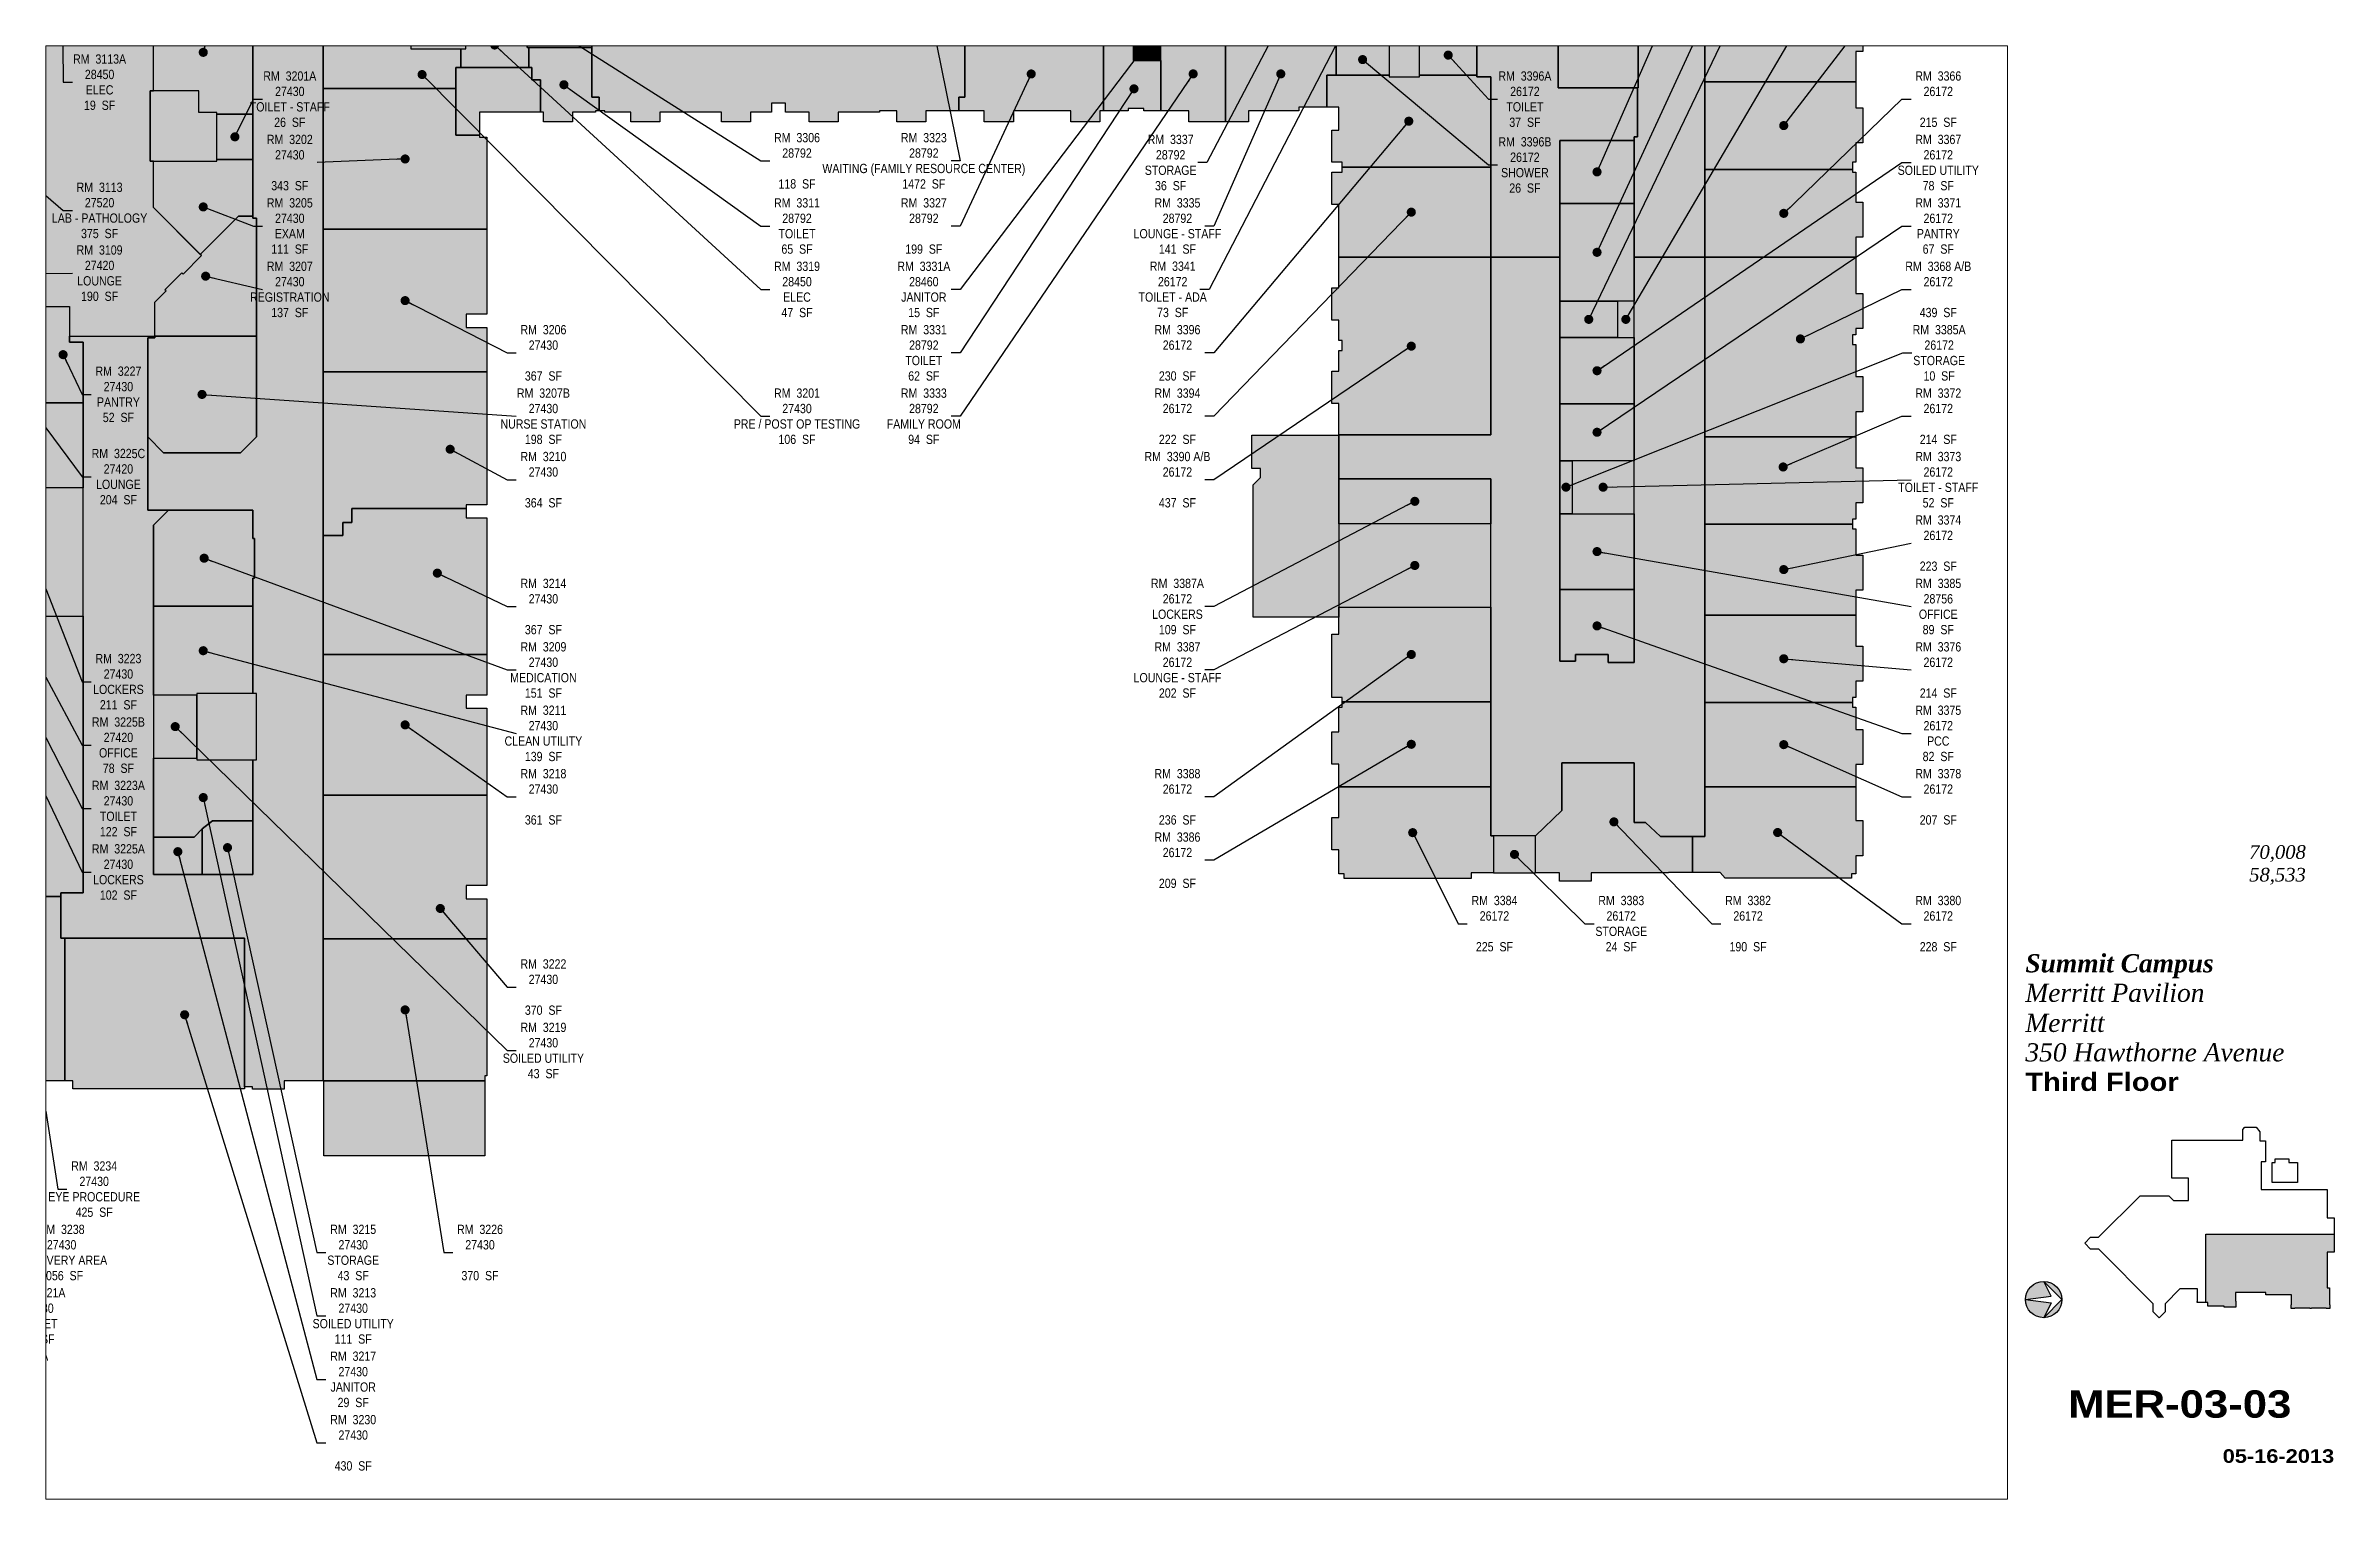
# Paper-space layout '03' of a CAD drawing. Header units: inches. Extents: x 0.9 to 16.7, y 0.5 to 10.5.
# The model-space entities are those that its viewports show. They can reach past a viewport. Long polylines and large blocks are cut down to what shows.
import ezdxf
from ezdxf.enums import TextEntityAlignment as Align

# ---------------------------------------------------------------- set-up
doc = ezdxf.new("R2010")
doc.units = ezdxf.units.IN
doc.header["$LTSCALE"] = 48
doc.header["$MEASUREMENT"] = 0
for name, color, linetype in [('0-LABEL', 3, 'Continuous'), ('1-NRT', 200, 'Continuous'), ('1-NRT-PTN', 253, 'Continuous'), ('3-FCM', 190, 'Continuous'), ('3-FCM-PTN', 9, 'Continuous'), ('4-OCC', 6, 'Continuous'), ('4-OCC-PTN', 95, 'Continuous'), ('T-8', 8, 'Continuous'), ('T-TEXT-8', 8, 'Continuous'), ('T-TTLB-TEXT', 5, 'Continuous')]:
    doc.layers.add(name, color=color, linetype=linetype)
doc.layers.add('T-VPRT', color=1, linetype='Continuous', plot=False)
doc.styles.add('ArialB', font='')
doc.styles.add('ArialN', font='ARIALN.TTF')
doc.styles.add('TimesI', font='timesi.ttf')
doc.styles.add('TimesIB', font='timesbi.ttf')
doc.styles.get('ArialB').set_extended_font_data('Arial Black')
doc.dimstyles.new('AB-220', dxfattribs={"dimscale": 220, "dimtxt": 0.070312, "dimasz": 0.0625, "dimexe": 0.0625, "dimexo": 0.125, "dimgap": 0.1875, "dimtad": 0, "dimdec": 4, "dimrnd": 0.0625, "dimzin": 0, "dimdsep": 46, "dimlunit": 4, "dimtxsty": 'ArialN', "dimblk": 'ARCHTICK', "dimcen": 0.0625, "dimclrd": 256, "dimclre": 256, "dimclrt": 256, "dimadec": 0, "dimazin": 0, "dimtfac": 1, "dimtdec": 4, "dimtofl": 0, "dimtmove": 2, "dimatfit": 3, "dimldrblk": 'DOT', "dimfxl": 0, "dimfrac": 2, "dimtolj": 1, "dimtzin": 0, "dimlwd": -1, "dimlwe": -1, "dimarcsym": 0})

psp = doc.layouts.new('03')

msp = doc.modelspace()

# ---------------------------------------------------------------- texts
at = {"layer": '0-LABEL', "char_height": 14, "attachment_point": 5, "style": 'ArialN'}
for s, insert in [('RM  3113A\\P28450\\PELEC\\P19  SF', (2837.3, 1845.8)), ('RM  3201A\\P27430\\PTOILET - STAFF\\P26  SF', (3125.3, 1820.1)), ('RM  3396A\\P26172\\PTOILET\\P37  SF', (4995.4, 1820.1)), ('RM  3366\\P26172\\P\\P215  SF', (5621.3, 1820.1)), ('RM  3306\\P28792\\P\\P118  SF', (3893.3, 1726.8)), ('RM  3323\\P28792\\PWAITING (FAMILY RESOURCE CENTER)\\P1472  SF', (4085.3, 1726.8)), ('RM  3202\\P27430\\P\\P343  SF', (3125.3, 1724.1)), ('RM  3337\\P28792\\PSTORAGE\\P36  SF', (4459, 1724.1)), ('RM  3396B\\P26172\\PSHOWER\\P26  SF', (4995.4, 1720.5)), ('RM  3367\\P26172\\PSOILED UTILITY\\P78  SF', (5621.3, 1724.1)), ('RM  3113\\P27520\\PLAB - PATHOLOGY\\P375  SF', (2837.3, 1651.7)), ('RM  3205\\P27430\\PEXAM\\P111  SF', (3125.3, 1628.1)), ('RM  3311\\P28792\\PTOILET\\P65  SF', (3893.3, 1628.1)), ('RM  3327\\P28792\\P\\P199  SF', (4085.3, 1628.1)), ('RM  3335\\P28792\\PLOUNGE - STAFF\\P141  SF', (4469.3, 1628.1)), ('RM  3371\\P26172\\PPANTRY\\P67  SF', (5621.3, 1628.1)), ('RM  3109\\P27420\\PLOUNGE\\P190  SF', (2837.3, 1556.7)), ('RM  3207\\P27430\\PREGISTRATION\\P137  SF', (3125.3, 1532.1)), ('RM  3319\\P28450\\PELEC\\P47  SF', (3893.3, 1532.1)), ('RM  3331A\\P28460\\PJANITOR\\P15  SF', (4085.3, 1532.1)), ('RM  3341\\P26172\\PTOILET - ADA\\P73  SF', (4462.1, 1532.2)), ('RM  3368 A/B\\P26172\\P\\P439  SF', (5621.3, 1532.1)), ('RM  3206\\P27430\\P\\P367  SF', (3509.3, 1436.1)), ('RM  3331\\P28792\\PTOILET\\P62  SF', (4085.3, 1436.1)), ('RM  3396\\P26172\\P\\P230  SF', (4469.3, 1436.1)), ('RM  3385A\\P26172\\PSTORAGE\\P10  SF', (5622.6, 1436.1)), ('RM  3227\\P27430\\PPANTRY\\P52  SF', (2865.8, 1373.3)), ('RM  3207B\\P27430\\PNURSE STATION\\P198  SF', (3509.3, 1340.1)), ('RM  3201\\P27430\\PPRE / POST OP TESTING\\P106  SF', (3893.3, 1340.1)), ('RM  3333\\P28792\\PFAMILY ROOM\\P94  SF', (4085.3, 1340.1)), ('RM  3394\\P26172\\P\\P222  SF', (4469.3, 1340.1)), ('RM  3372\\P26172\\P\\P214  SF', (5621.3, 1340.1)), ('RM  3225C\\P27420\\PLOUNGE\\P204  SF', (2865.8, 1248.7)), ('RM  3210\\P27430\\P\\P364  SF', (3509.3, 1244.1)), ('RM  3390 A/B\\P26172\\P\\P437  SF', (4469.3, 1244.1)), ('RM  3373\\P26172\\PTOILET - STAFF\\P52  SF', (5621.3, 1244.1)), ('RM  3374\\P26172\\P\\P223  SF', (5621.3, 1148.1)), ('RM  3214\\P27430\\P\\P367  SF', (3509.3, 1052.1)), ('RM  3387A\\P26172\\PLOCKERS\\P109  SF', (4469.3, 1052.1)), ('RM  3385\\P28756\\POFFICE\\P89  SF', (5621.3, 1052.1)), ('RM  3223\\P27430\\PLOCKERS\\P211  SF', (2865.8, 938.3)), ('RM  3209\\P27430\\PMEDICATION\\P151  SF', (3509.3, 956.1)), ('RM  3387\\P26172\\PLOUNGE - STAFF\\P202  SF', (4469.3, 956.1)), ('RM  3376\\P26172\\P\\P214  SF', (5621.3, 956.1)), ('RM  3211\\P27430\\PCLEAN UTILITY\\P139  SF', (3509.3, 860.1)), ('RM  3375\\P26172\\PPCC\\P82  SF', (5621.3, 860.1)), ('RM  3225B\\P27420\\POFFICE\\P78  SF', (2865.8, 842.3)), ('RM  3218\\P27430\\P\\P361  SF', (3509.3, 764.1)), ('RM  3388\\P26172\\P\\P236  SF', (4469.3, 764.1)), ('RM  3378\\P26172\\P\\P207  SF', (5621.3, 764.1)), ('RM  3223A\\P27430\\PTOILET\\P122  SF', (2865.8, 746.3)), ('RM  3386\\P26172\\P\\P209  SF', (4469.3, 668.1)), ('RM  3225A\\P27430\\PLOCKERS\\P102  SF', (2865.8, 650.3)), ('RM  3384\\P26172\\P\\P225  SF', (4949.3, 572.1)), ('RM  3383\\P26172\\PSTORAGE\\P24  SF', (5141.3, 572.1)), ('RM  3382\\P26172\\P\\P190  SF', (5333.3, 572.1)), ('RM  3380\\P26172\\P\\P228  SF', (5621.3, 572.1)), ('RM  3222\\P27430\\P\\P370  SF', (3509.3, 476.1)), ('RM  3219\\P27430\\PSOILED UTILITY\\P43  SF', (3509.3, 380.1)), ('RM  3234\\P27430\\PEYE PROCEDURE\\P425  SF', (2829.1, 170.3)), ('RM  3238\\P27430\\PRECOVERY AREA\\P1056  SF', (2779.8, 74.3)), ('RM  3215\\P27430\\PSTORAGE\\P43  SF', (3221.3, 74.3)), ('RM  3226\\P27430\\P\\P370  SF', (3413.3, 74.3)), ('RM  3221A\\P27430\\PTOILET\\P23  SF', (2745.5, -21.7)), ('RM  3213\\P27430\\PSOILED UTILITY\\P111  SF', (3221.3, -21.7)), ('RM  3222A\\P27430\\PTOILET\\P118  SF', (2719.5, -117.7)), ('RM  3217\\P27430\\PJANITOR\\P29  SF', (3221.3, -117.7)), ('RM  3230\\P27430\\P\\P430  SF', (3221.3, -213.7))]:
    msp.add_mtext(s, dxfattribs=dict(at, insert=insert))

# ---------------------------------------------------------------- blocks, each defined once
blk = doc.blocks.new('n-arrow')
h = blk.add_hatch(color=256)
h.paths.add_polyline_path([(0, 0.125), (0.125, 0, 0.414214)])
h.paths.add_polyline_path([(0, 0.125, 0.414214), (-0.125, 0), (0.051, 0.022)])
h = blk.add_hatch(color=256)
h.paths.add_polyline_path([(0.051, -0.022), (-0.125, 0, 0.414214), (0, -0.125)])
h.paths.add_polyline_path([(0.125, 0), (0, -0.125, 0.414214)])
for p, q in [((-0.125, 0), (0.051, 0.022)), ((-0.125, 0), (0.051, -0.022)), ((0, 0.125), (0.125, 0)), ((0.051, 0.022), (0, 0.125)), ((0, -0.125), (0.125, 0)), ((0.051, -0.022), (0, -0.125))]:
    blk.add_line(p, q)
blk.add_circle((0, 0), 0.125)
blk = doc.blocks.new('AB-TB-text')
at = {"style": 'TimesI'}
for tag, p in [('GROSS', (1.93, 4.406)), ('USEABLE', (1.93, 4.25))]:
    blk.add_attdef(tag, text='', height=0.0938, dxfattribs=at).set_placement(p, align=Align.RIGHT)
for tag, style, p in [('CAMPUS', 'TimesIB', (0, 3.75)), ('PAVILION', 'TimesI', (0, 3.547)), ('BUILDING', 'TimesI', (0, 3.34)), ('STREET', 'TimesI', (0, 3.137))]:
    blk.add_attdef(tag, text='', height=0.125, dxfattribs=dict(style=style)).set_placement(p, align=Align.TOP_LEFT)
at = {"layer": 'T-TEXT-8', "style": 'ArialB'}
blk.add_attdef('FLOOR', text='', height=0.125, dxfattribs=at).set_placement((0, 2.934), align=Align.TOP_LEFT)
blk.add_attdef('DWG#', text='', height=0.188, dxfattribs=at).set_placement((1.062, 0.749), align=Align.TOP_CENTER)
blk.add_attdef('DATE', text='', height=0.0938, dxfattribs=at).set_placement((2.125, 0.25), align=Align.RIGHT)
blk = doc.blocks.new('_ArchTick')
at = {"const_width": 0.15}
blk.add_lwpolyline([(-0.5, -0.5), (0.5, 0.5)], dxfattribs=at)
blk = doc.blocks.new('_Dot')
at = {"lineweight": -2}
blk.add_line((-0.5, 0), (-1, 0), dxfattribs=at)
at = {"const_width": 0.5}
blk.add_lwpolyline([(-0.25, 0, 1), (0.25, 0, 1)], format="xyb", close=True, dxfattribs=at)

# ---------------------------------------------------------------- hatches: boundary and pattern name
at = {"layer": '1-NRT-PTN'}
for points in [[(3170.8, 2022.6), (3252.7, 2022.6), (3252.7, 1925.9), (3239.8, 1925.9), (3234.6, 1907.1), (3170.8, 1907.1)], [(4789.7, 1853.7), (4835.9, 1853.7), (4835.9, 1972.9), (4782.7, 1972.9), (4782.7, 1903.7), (4789.7, 1903.7)], [(3308.8, 1896.4), (3391.6, 1896.4), (3391.6, 1931.1), (3308.8, 1931.1)], [(3491.8, 1849.2), (3504.8, 1849.2), (3504.8, 1800.3), (3412.7, 1800.3), (3412.7, 1765.4), (3376.5, 1765.4), (3376.5, 1867.9), (3491.8, 1867.9)], [(2987.8, 1832.8), (2913.8, 1832.8), (2913.8, 1726.2), (3014.9, 1726.2), (3014.9, 1800), (2987.8, 1800)], [(4713.5, 1036.2), (4584, 1036.2), (4584, 1236.5), (4594.9, 1247.4), (4594.9, 1260.9), (4581.9, 1260.9), (4581.9, 1311.7), (4713.5, 1311.6)], [(2984.6, 820.2), (3074.8, 820.2), (3074.8, 920.5), (2984.6, 920.5)], [(3420.6, 220.6), (3176.8, 220.6), (3176.8, 334.1), (3420.6, 334.1)]]:
    msp.add_hatch(color=256, dxfattribs=at).paths.add_polyline_path(points)
at = {"layer": '3-FCM-PTN'}
msp.add_hatch(color=256, dxfattribs=at).paths.add_polyline_path([(2541, 2364), (2541, 2459.9), (2541, 2465.2), (2356.4, 2465.2), (2300.6, 2521), (2283.1, 2538.6), (2216.1, 2538.6), (2141.1, 2538.6), (2141.1, 2592.6), (2029.2, 2592.6), (2029.3, 2546.1), (2020.8, 2546.1), (1970.3, 2596.6), (1966, 2600.9), (1969.6, 2604.5), (1967, 2607.2), (1941.5, 2632.7), (1927.4, 2646.8), (1870.3, 2646.8), (1870.3, 2657.8), (1848.6, 2657.8), (1848.6, 2643.7), (1844.1, 2643.7), (1844.1, 2641.1), (1834.6, 2641.1), (1834.6, 2535.4), (1845, 2535.4), (1845, 2542.9), (1889.2, 2542.9), (1918.3, 2513.8), (1875.7, 2471.2), (1869.8, 2477.1), (1867.6, 2474.9), (1842.1, 2449.4), (1804.5, 2411.8), (1799.7, 2407), (1799.7, 2373.4), (1802.3, 2373.4), (1802.3, 2345.4), (1799.7, 2345.4), (1799.7, 2336.5), (1846.9, 2289.2), (1850.5, 2292.8), (1922.7, 2220.7), (1919.9, 2218.9), (1919.9, 2154.4), (1935.6, 2154.4), (1968.1, 2121.9), (1970.5, 2124.3), (2014.2, 2080.7), (2011.8, 2078.2), (2018.1, 2071.9), (2018.1, 2057.3), (2083.9, 2057.3), (2111.5, 2029.7), (2067.7, 1985.9), (2151.5, 1902), (2193.4, 1943.9), (2213.6, 1923.8), (2225.6, 1923.8), (2225.6, 1929), (2462.9, 1929), (2462.9, 1878.8), (2539.9, 1878.8), (2539.9, 1891.8), (2575.6, 1891.8), (2575.6, 1923.8), (2609.6, 1923.8), (2609.6, 1916.7), (2692.8, 1916.7), (2692.8, 1923), (2731.8, 1923), (2731.8, 1916.1), (2753, 1916.1), (2753, 1958.3), (2809.8, 1969.8), (2809.8, 1916.1), (2731.8, 1916.1), (2731.8, 1635.7), (2726.5, 1635.7), (2726.5, 1527.3), (2748.2, 1527.3), (2748.2, 1506.1), (2791.5, 1506.1), (2791.5, 1481.1), (2791.5, 1461.6), (2817.8, 1461.6), (2921.1, 1461.6), (2921.1, 1512.7), (2938.2, 1529.8), (2936.3, 1531.7), (2961.8, 1557.1), (2963.6, 1555.3), (2991.7, 1583.3), (2919, 1656), (2919, 1726.2), (2913.8, 1726.2), (2913.8, 1832.8), (2919, 1832.8), (2919, 1961.4), (2942.4, 1984.7), (3069.5, 1984.7), (3069.5, 1914.2), (3170.8, 1914.2), (3170.8, 2022.6), (3252.7, 2022.6), (3252.7, 2017.3), (3335.4, 2017.3), (3335.4, 2119.8), (3187.8, 2119.8), (3187.8, 2149.9), (3170.5, 2149.9), (3170.5, 2153.1), (3123.8, 2153.1), (3123.8, 2169.3), (3075.8, 2169.3), (3075.8, 2153.1), (3025.8, 2153.1), (3025.8, 2169.3), (2977.8, 2169.3), (2977.8, 2153.1), (2924.8, 2153.1), (2924.8, 2169.3), (2876.8, 2169.3), (2876.8, 2153.1), (2836.8, 2153.1), (2836.8, 2169.3), (2788.8, 2169.3), (2788.8, 2153.1), (2753.8, 2153.1), (2753.8, 2157.2), (2715, 2157.2), (2715, 2200.3), (2709.8, 2200.3), (2709.8, 2228.4), (2715, 2228.4), (2715, 2273.8), (2717.7, 2273.8), (2717.7, 2292.2), (2709.8, 2292.2), (2709.8, 2307.4), (2659.1, 2307.4), (2659.1, 2311), (2608.5, 2311), (2608.5, 2277.4), (2608.5, 2259.4), (2610.9, 2259.4), (2610.9, 2156.6), (2600.6, 2156.6), (2600.6, 2044.9), (2579.7, 2024), (2363.3, 2024), (2363.3, 2029.3), (2256.8, 2029.3), (2208.8, 2077.3), (2205.5, 2074), (2176.9, 2102.5), (2176.9, 2109.5), (2184, 2116.6), (2178, 2122.6), (2185.1, 2129.7), (2151.1, 2163.6), (2144, 2156.5), (2138, 2162.5), (2131, 2155.5), (2124, 2155.5), (2107.7, 2171.7), (2107.7, 2178.7), (2114.8, 2185.8), (2108.8, 2191.8), (2115.9, 2198.8), (2082, 2232.7), (2074.9, 2225.7), (2068.9, 2231.7), (2061.8, 2224.6), (2054.8, 2224.6), (2038.5, 2241), (2038.5, 2248), (2045.5, 2255), (2039.5, 2261), (2046.6, 2268.1), (2012.7, 2302.1), (2005.6, 2295), (1999.6, 2301), (1992.5, 2293.9), (1985.5, 2293.9), (1910.8, 2368.6), (1917.8, 2375.5), (1951.3, 2341.9), (1976.8, 2367.4), (1943.2, 2401), (1947.5, 2405.2), (1963.7, 2388.9), (1989.9, 2415.1), (1973.6, 2431.4), (1982.3, 2440.1), (2132.8, 2440.1), (2140.6, 2432.3), (2119.6, 2411.2), (2154.7, 2376.2), (2162.4, 2383.9), (2168.3, 2378.1), (2174.8, 2384.6), (2183.3, 2384.6), (2198.1, 2369.3), (2198.1, 2360.3), (2192.1, 2354.3), (2197.8, 2348.6), (2190, 2340.8), (2223.9, 2306.9), (2231.7, 2314.7), (2237.4, 2309), (2243.7, 2315.4), (2252.5, 2315.4), (2267.7, 2300.4), (2267.7, 2291.4), (2261.4, 2285), (2267, 2279.3), (2259.3, 2271.6), (2293.1, 2237.7), (2300.9, 2245.5), (2306.7, 2239.7), (2317, 2249.9), (2349.8, 2249.9), (2349.8, 2363.9), (2537.8, 2363.9)])
at = {"layer": '4-OCC-PTN'}
for color, points in [(44, [(4636.2, 2005.3), (4636.2, 2061.7), (4638.4, 2061.7), (4638.4, 2112.8), (4668.4, 2112.8), (4668.4, 2120.7), (4682.4, 2120.7), (4682.4, 2104.1), (4749.4, 2104.1), (4749.4, 2120), (4803.2, 2120), (4803.2, 2104.1), (4832.9, 2104.1), (4832.9, 2101.4), (4893.9, 2101.4), (4893.9, 2113.4), (4900.1, 2113.4), (4900.1, 2137.9), (4939.4, 2137.9), (4939.4, 2243.4), (4921.7, 2243.4), (4921.7, 2267.3), (4939.4, 2267.3), (4939.4, 2327.9), (5036.1, 2327.9), (5036.1, 2309.9), (5054.1, 2309.9), (5054.1, 2327.9), (5150.3, 2327.9), (5150.3, 2309.9), (5168.3, 2309.9), (5168.3, 2327.9), (5267.6, 2327.9), (5267.6, 1580.8), (5160.7, 1580.8), (5160.7, 1762.9), (5166, 1762.9), (5166, 1837.3), (5166.7, 1837.3), (5166.7, 2013.7), (5161.5, 2013.7), (5161.5, 2177.8), (5129.1, 2177.8), (5129.1, 2164.8), (5081.9, 2164.8), (5081.9, 2177.8), (5052, 2177.7), (5052, 2043.8), (5077.6, 2018.2), (5077.6, 2013.7), (5073.1, 2013.7), (5045.8, 1986.4), (5045.8, 1837.3), (5166, 1837.3), (5166, 1762.9), (5160.7, 1762.9), (5160.7, 1757.7), (5048.4, 1757.7), (5048.4, 1580.8), (4943.8, 1580.8), (4943.8, 1853.7), (4922.7, 1853.7), (4922.7, 1919.9), (4943.8, 1919.9), (4943.8, 1995.4), (4794.9, 1995.4), (4794.9, 1998.1), (4740.3, 1998.1), (4740.3, 2003), (4677.3, 2003), (4677.3, 2005.3)]), (160, [(3593.9, 1802.4), (3593.9, 1823.2), (3582.7, 1823.2), (3582.7, 1898.3), (3582.7, 1985.7), (3615.1, 1985.7), (3615.1, 2108.4), (4006.8, 2108.5), (4089.1, 2115.2), (4094.3, 2114.3), (4116.1, 2108.5), (4218.3, 2108.5), (4218.3, 2005.1), (4517.9, 2005.3), (4517.9, 2005.1), (4538.1, 2005.1), (4538.1, 1982.8), (4606.8, 1982.8), (4606.8, 1930.9), (4147.5, 1930.8), (4147.5, 1823.2), (4138.5, 1823.2), (4138.5, 1802.3), (4088.4, 1802.3), (4088.4, 1785.8), (4044.4, 1785.8), (4044.4, 1802.3), (4018.1, 1802.3), (4018.1, 1800.3), (3955.7, 1800.3), (3955.7, 1785.8), (3911.7, 1785.8), (3911.7, 1800.3), (3875.9, 1800.3), (3875.9, 1814), (3854.9, 1814), (3854.9, 1800.3), (3822.9, 1800.3), (3822.9, 1785.8), (3778.9, 1785.8), (3778.9, 1800.3), (3685.7, 1800.3), (3685.7, 1785.8), (3641.7, 1785.8), (3641.7, 1800.3), (3602.4, 1800.3), (3602.4, 1802.4)]), (44, [(5077.6, 2016.3), (5161.5, 2016.3), (5161.5, 2013.7), (5166.7, 2013.7), (5166.7, 1837.3), (5045.8, 1837.3), (5045.8, 1986.4), (5073.1, 2013.7), (5077.6, 2013.7)]), (241, [(3069.5, 1797.3), (3014.9, 1797.3), (3014.9, 1800), (2987.8, 1800), (2987.8, 1832.8), (2919, 1832.8), (2919, 1961.4), (2942.4, 1984.7), (3069.5, 1984.7)]), (160, [(3585.8, 1985.7), (3582.7, 1985.7), (3582.7, 1898.3), (3484.9, 1898.3), (3484.9, 1936.3), (3384.1, 1936.3), (3384.1, 2002.7), (3585.8, 2002.8)]), (44, [(4677.3, 1903.7), (4677.3, 2003), (4740.3, 2003), (4740.3, 1998.1), (4794.9, 1998.1), (4794.9, 1972.9), (4782.7, 1972.9), (4782.7, 1903.7)]), (44, [(5496.5, 1846.6), (5267.6, 1846.6), (5267.6, 1986.3), (5491.5, 1986.3), (5491.5, 1979.6), (5496.5, 1979.6), (5496.5, 1945.2), (5507, 1945.2), (5507, 1892.1), (5496.5, 1892.1)]), (241, [(2791.5, 1461.6), (2921.1, 1461.6), (2921.1, 1458.9), (2910.1, 1458.9), (2910.1, 1308.8), (2910.1, 1203.2), (2910.1, 1197.9), (2941.5, 1197.9), (2919, 1175.5), (2919, 646.7), (3069.5, 646.7), (3069.5, 820.2), (3074.8, 820.2), (3074.8, 920.5), (3069.5, 920.5), (3069.5, 1095.2), (3072.1, 1095.2), (3072.1, 1155.2), (3069.5, 1155.2), (3069.5, 1197.9), (2910.1, 1197.9), (2910.1, 1308.8), (2934.1, 1284.8), (3050.8, 1284.8), (3074.8, 1308.8), (3074.8, 1640.2), (3069.5, 1640.2), (3069.5, 1914.2), (3170.8, 1914.2), (3170.8, 1907.1), (3176, 1907.1), (3176, 1181.7), (3176, 1176.5), (3176, 1142.8), (3176, 1137.6), (3176, 334.1), (3116.7, 334.1), (3116.7, 321.6), (3116, 321.6), (3068.7, 321.6), (3068.7, 325.1), (3056.7, 325.1), (3056.7, 550.2), (2778.7, 550.2), (2778.7, 619), (2812.5, 619), (2812.5, 1452.1), (2791.5, 1452.1)]), (241, [(3376.5, 1836.1), (3176, 1836.1), (3176, 1907.1), (3234.6, 1907.1), (3239.8, 1925.9), (3252.7, 1925.9), (3252.7, 1928.5), (3308.8, 1928.5), (3308.8, 1896.4), (3384.1, 1896.4), (3384.1, 1867.9), (3376.5, 1867.9)]), (55, [(3487, 1867.9), (3384.1, 1867.9), (3384.1, 1896.4), (3391.6, 1896.4), (3391.6, 1931.1), (3384.1, 1931.1), (3384.1, 1936.3), (3484.9, 1936.3), (3484.9, 1898.3), (3487, 1898.3)]), (160, [(4138.5, 1802.3), (4138.5, 1823.2), (4147.5, 1823.2), (4147.5, 1930.8), (4357.3, 1930.8), (4357.3, 1802.3), (4351.7, 1802.3), (4351.7, 1785.8), (4307.7, 1785.8), (4307.7, 1802.3), (4220.9, 1802.3), (4220.9, 1785.8), (4176.9, 1785.8), (4176.9, 1802.3)]), (160, [(4357.3, 1802.3), (4357.3, 1930.8), (4402.3, 1930.8), (4402.3, 1878.7), (4444.2, 1878.7), (4444.2, 1802.3), (4418.4, 1802.3), (4418.4, 1806.1), (4394.7, 1806.1), (4394.7, 1802.3)]), (201, [(4402.3, 1878.7), (4444.2, 1878.7), (4444.2, 1930.9), (4402.3, 1930.9)]), (160, [(4444.2, 1802.3), (4444.2, 1930.9), (4541.9, 1930.9), (4541.9, 1785.8), (4486.7, 1785.8), (4486.7, 1802.3)]), (160, [(4541.9, 1785.8), (4541.9, 1930.9), (4677.3, 1930.9), (4677.3, 1903.7), (4709.6, 1903.7), (4709.6, 1856.3), (4695.4, 1856.3), (4695.4, 1808), (4653.3, 1808), (4653.3, 1802.3), (4576.7, 1802.3), (4576.7, 1785.8)]), (44, [(4835.9, 1917.3), (4922.7, 1917.3), (4922.7, 1856.3), (4835.9, 1856.3)]), (160, [(3504.8, 1800.3), (3504.8, 1849.2), (3491.8, 1849.2), (3491.8, 1867.9), (3487, 1867.9), (3487, 1898.3), (3582.7, 1898.3), (3582.7, 1823.2), (3593.9, 1823.2), (3593.9, 1802.4), (3588.4, 1802.4), (3588.4, 1800.3), (3553.2, 1800.3), (3553.2, 1785.8), (3509.2, 1785.8), (3509.2, 1800.3)]), (44, [(4709.6, 1856.3), (4709.6, 1903.7), (4771.2, 1903.7), (4782.7, 1903.7), (4789.7, 1903.7), (4789.7, 1856.3)]), (44, [(4713.5, 1808), (4695.4, 1808), (4695.4, 1856.3), (4789.7, 1856.3), (4789.7, 1853.7), (4835.9, 1853.7), (4835.9, 1856.3), (4922.7, 1856.3), (4922.7, 1853.7), (4943.8, 1853.7), (4943.8, 1717.3), (4718.5, 1717.3), (4718.5, 1724.6), (4703, 1724.6), (4703, 1773.4), (4713.5, 1773.4)]), (44, [(5496.5, 1724.6), (5491.5, 1724.6), (5491.5, 1713.7), (5267.6, 1713.7), (5267.6, 1846.6), (5496.5, 1846.6), (5496.5, 1807.2), (5507, 1807.2), (5507, 1754.1), (5496.5, 1754.1)]), (241, [(3423.7, 1623.2), (3176, 1623.2), (3176, 1836.1), (3376.5, 1836.1), (3376.5, 1765.4), (3412.7, 1765.4), (3412.7, 1762.8), (3423.7, 1762.8)]), (241, [(3069.5, 1728.8), (3014.9, 1728.8), (3014.9, 1797.3), (3069.5, 1797.3)]), (44, [(5048.4, 1757.7), (5160.7, 1757.7), (5160.7, 1662.3), (5048.4, 1662.3)]), (241, [(3069.5, 1642.8), (3047.4, 1642.8), (2989.8, 1585.2), (2919, 1656), (2919, 1726.2), (3014.9, 1726.2), (3014.9, 1728.8), (3069.5, 1728.8)]), (44, [(4703, 1709.5), (4718.5, 1709.6), (4718.5, 1717.3), (4943.8, 1717.3), (4943.8, 1580.8), (4713.5, 1580.8), (4713.5, 1660.7), (4703, 1660.7)]), (44, [(5496.5, 1580.8), (5267.6, 1580.8), (5267.6, 1713.7), (5491.5, 1713.7), (5491.5, 1709.6), (5496.5, 1709.6), (5496.5, 1664.1), (5507, 1664.1), (5507, 1611), (5496.5, 1611)]), (241, [(2921.1, 1461.6), (2921.1, 1512.7), (2938.2, 1529.8), (2936.3, 1531.7), (2961.8, 1557.1), (2963.6, 1555.3), (2991.7, 1583.3), (2989.8, 1585.2), (3047.4, 1642.8), (3069.5, 1642.8), (3069.5, 1640.2), (3074.8, 1640.2), (3074.8, 1461.6)]), (44, [(5048.4, 1662.3), (5160.7, 1662.3), (5160.7, 1514.3), (5048.4, 1514.3)]), (241, [(3423.7, 1407.2), (3176, 1407.2), (3176, 1623.2), (3423.7, 1623.2), (3423.7, 1494.6), (3392.1, 1494.6), (3392.1, 1474.6), (3423.7, 1474.6)]), (44, [(4713.5, 1580.8), (4943.8, 1580.8), (4943.8, 1311.8), (4713.5, 1311.8), (4713.5, 1359.5), (4703, 1359.5), (4703, 1408.3), (4713.5, 1408.3), (4713.5, 1439.6), (4718.5, 1439.6), (4718.5, 1454.6), (4713.5, 1454.6), (4713.5, 1485.8), (4703, 1485.8), (4703, 1534.6), (4713.5, 1534.6)]), (44, [(4943.8, 1580.8), (5048.4, 1580.8), (5048.4, 969.6), (5072.1, 969.6), (5072.1, 979.6), (5121.4, 979.6), (5121.4, 967.6), (5160.7, 967.6), (5160.7, 1190.1), (5160.7, 1195.3), (5160.7, 1270.3), (5160.7, 1275.6), (5160.7, 1580.8), (5267.6, 1580.8), (5267.6, 704), (5200.7, 704), (5178, 725.2), (5161, 725.2), (5161, 815.7), (5051.2, 815.7), (5051.2, 743.2), (5011.6, 704.9), (4943.8, 704.9), (4943.8, 1245.3), (4713.5, 1245.3), (4713.5, 1311.8), (4943.8, 1311.8)]), (44, [(5496.5, 1309.2), (5267.6, 1309.2), (5267.6, 1580.8), (5496.5, 1580.8), (5496.5, 1526.1), (5507, 1526.1), (5507, 1473), (5496.5, 1473), (5496.5, 1463.6), (5491.5, 1463.6), (5491.5, 1448.6), (5496.5, 1448.6), (5496.5, 1400.1), (5507, 1400.1), (5507, 1347), (5496.5, 1347)]), (121, [(2573.9, 1360.7), (2714.9, 1360.7), (2714.9, 1390.1), (2754.2, 1390.1), (2754.2, 1506.1), (2748.2, 1506.1), (2748.2, 1527.3), (2726.5, 1527.3), (2726.5, 1531.2), (2664.2, 1531.2), (2573.9, 1531.2)]), (241, [(2812.5, 1360.7), (2751.4, 1360.7), (2751.4, 1390.1), (2754.2, 1390.1), (2754.2, 1506.1), (2791.5, 1506.1), (2791.5, 1452.1), (2812.5, 1452.1)]), (44, [(5048.4, 1514.3), (5135.7, 1514.3), (5135.7, 1459.3), (5048.4, 1459.3)]), (44, [(5135.7, 1459.3), (5160.7, 1459.3), (5160.7, 1514.3), (5135.7, 1514.3)]), (241, [(2910.1, 1458.9), (2921.1, 1458.9), (2921.1, 1461.6), (3074.8, 1461.6), (3074.8, 1308.8), (3050.8, 1284.8), (2934.1, 1284.8), (2910.1, 1308.8)]), (44, [(5048.4, 1459.3), (5160.7, 1459.3), (5160.7, 1358.9), (5048.4, 1358.9)]), (241, [(2812.5, 1231.7), (2565.7, 1231.7), (2565.7, 1314.8), (2596.6, 1314.8), (2596.6, 1360.7), (2714.9, 1360.7), (2714.9, 1390.1), (2751.4, 1390.1), (2751.4, 1360.7), (2812.5, 1360.7)]), (241, [(3392.1, 1200.7), (3219.1, 1200.7), (3219.1, 1179.1), (3205.4, 1179.1), (3205.4, 1159.7), (3176, 1159.7), (3176, 1407.2), (3423.7, 1407.2), (3423.7, 1206.3), (3392.1, 1206.3)]), (44, [(5160.7, 1272.9), (5069.4, 1272.9), (5064.2, 1272.9), (5048.4, 1272.9), (5048.4, 1358.9), (5160.7, 1358.9)]), (44, [(5496.5, 1184.6), (5491.5, 1184.6), (5491.5, 1176.9), (5267.6, 1176.9), (5267.6, 1309.2), (5496.5, 1309.2), (5496.5, 1262.1), (5507, 1262.1), (5507, 1209), (5496.5, 1209)]), (44, [(5048.4, 1272.9), (5066.8, 1272.9), (5066.8, 1192.7), (5048.4, 1192.7)]), (44, [(5066.8, 1192.7), (5160.7, 1192.7), (5160.7, 1272.9), (5066.8, 1272.9)]), (241, [(2655.9, 1037.6), (2812.5, 1037.6), (2812.5, 1231.7), (2655.9, 1231.7)]), (44, [(4943.8, 1177.4), (4713.5, 1177.4), (4713.5, 1245.3), (4943.8, 1245.3)]), (241, [(3069.5, 1052.7), (2919, 1052.7), (2919, 1175.5), (2941.5, 1197.9), (3069.5, 1197.9), (3069.5, 1155.2), (3072.1, 1155.2), (3072.1, 1095.2), (3069.5, 1095.2)]), (241, [(3423.7, 979.4), (3176, 979.4), (3176, 1159.7), (3205.4, 1159.7), (3205.4, 1179.1), (3219.1, 1179.1), (3219.1, 1200.7), (3392.1, 1200.7), (3392.1, 1186.3), (3423.7, 1186.3)]), (22, [(5048.4, 1192.7), (5064.2, 1192.7), (5069.4, 1192.7), (5160.7, 1192.7), (5160.7, 1077.9), (5048.4, 1077.9)]), (44, [(4713.5, 1051.2), (4943.8, 1051.2), (4943.8, 1177.4), (4713.5, 1177.4)]), (44, [(5496.5, 1039.2), (5267.6, 1039.2), (5267.6, 1176.9), (5491.5, 1176.9), (5491.5, 1169.6), (5496.5, 1169.6), (5496.5, 1130.1), (5507, 1130.1), (5507, 1077), (5496.5, 1077)]), (44, [(5048.4, 1077.9), (5160.7, 1077.9), (5160.7, 967.6), (5121.4, 967.6), (5121.4, 979.6), (5072.1, 979.6), (5072.1, 969.6), (5048.4, 969.6)]), (241, [(2984.6, 917.9), (2919, 917.9), (2919, 1052.7), (3069.5, 1052.7), (3069.5, 920.5), (2984.6, 920.5)]), (44, [(4713.5, 1051.2), (4943.8, 1051.2), (4943.8, 907.9), (4718.5, 907.9), (4718.5, 914.6), (4703, 914.6), (4703, 1010.2), (4713.5, 1010.2)]), (241, [(2427.9, 637.8), (2427.9, 768), (2430.6, 769.9), (2441.6, 780.9), (2446.8, 780.9), (2446.8, 923.6), (2430.6, 923.6), (2430.6, 963.6), (2430.8, 1011), (2569.1, 1011.1), (2569.1, 1031.6), (2660.9, 1031.6), (2660.9, 1037.6), (2812.5, 1037.6), (2812.5, 619), (2778.7, 619), (2778.7, 613), (2574.7, 613), (2574.7, 637.8)]), (44, [(5496.5, 914.6), (5491.5, 914.6), (5491.5, 906.9), (5267.6, 906.9), (5267.6, 1039.2), (5496.5, 1039.2), (5496.5, 992.1), (5507, 992.1), (5507, 939), (5496.5, 939)]), (241, [(3423.7, 766.7), (3176, 766.7), (3176, 979.4), (3423.7, 979.4), (3423.7, 918.1), (3392.1, 918.1), (3392.1, 898.1), (3423.7, 898.1)]), (241, [(2919, 822.8), (2984.6, 822.8), (2984.6, 917.9), (2919, 917.9)]), (44, [(4713.5, 899.6), (4718.5, 899.6), (4718.5, 907.9), (4943.8, 907.9), (4943.8, 779.2), (4713.5, 779.2), (4713.5, 813.6), (4703, 813.6), (4703, 862.4), (4713.5, 862.4)]), (44, [(5496.5, 779.2), (5267.6, 779.2), (5267.6, 906.9), (5491.5, 906.9), (5491.5, 899.6), (5496.5, 899.6), (5496.5, 866.1), (5507, 866.1), (5507, 813), (5496.5, 813)]), (241, [(2992.5, 715.5), (2980.3, 703.2), (2919, 703.2), (2919, 822.8), (2984.6, 822.8), (2984.6, 820.2), (3069.5, 820.2), (3069.5, 727.7), (3008.3, 727.7)]), (44, [(5011.2, 649.1), (5011.2, 704.9), (5011.6, 704.9), (5051.2, 743.2), (5051.2, 815.7), (5161, 815.7), (5161, 725.2), (5178, 725.2), (5200.7, 704), (5249.3, 704), (5249.3, 649.6), (5213, 649.6), (5213, 649.1), (5095.6, 649.1), (5095.6, 636.7), (5047.6, 636.7), (5047.6, 649.1)]), (241, [(3423.7, 549.1), (3176, 549.1), (3176, 766.7), (3423.7, 766.7), (3423.7, 629.8), (3392.1, 629.8), (3392.1, 609.8), (3423.7, 609.8)]), (44, [(4713.5, 779.2), (4943.8, 779.2), (4943.8, 704.9), (4948, 704.9), (4948, 649.1), (4914, 649.1), (4914, 640.6), (4721.5, 640.6), (4721.5, 647.6), (4713.5, 647.6), (4713.5, 683.9), (4703, 683.9), (4703, 732.7), (4713.5, 732.7)]), (44, [(5249.3, 649.6), (5249.3, 704), (5267.6, 704), (5267.6, 779.2), (5496.5, 779.2), (5496.5, 728.1), (5507, 728.1), (5507, 675), (5496.5, 675), (5496.5, 647.6), (5490, 647.6), (5490, 641.1), (5298.4, 641.1), (5290.9, 649.6)]), (241, [(2992.5, 646.7), (2992.5, 715.5), (3008.3, 727.7), (3069.5, 727.7), (3069.5, 646.7)]), (241, [(2992.5, 646.7), (2919, 646.7), (2919, 703.2), (2980.3, 703.2), (2982.9, 705.8), (2992.5, 715.5)]), (44, [(4948, 649.1), (5011.2, 649.1), (5011.2, 704.9), (4948, 704.9)]), (241, [(2574.7, 613), (2778.7, 613), (2778.7, 550.2), (2784.7, 550.2), (2784.7, 334.1), (2572.6, 334.1), (2572.6, 337.6), (2563.7, 337.6), (2563.7, 605.8), (2574.7, 605.8)]), (241, [(2784.7, 334.1), (2784.7, 550.2), (3056.7, 550.2), (3056.7, 322.1), (2796.7, 322.1), (2796.7, 334.1)]), (241, [(3420.7, 334.1), (3176, 334.1), (3176, 549.1), (3423.7, 549.1), (3423.7, 341.6), (3420.7, 341.6)])]:
    msp.add_hatch(color=color, dxfattribs=at).paths.add_polyline_path(points)

# ---------------------------------------------------------------- linework, layer by layer
at = {"layer": '1-NRT'}
for points in [[(3170.8, 2022.6), (3252.7, 2022.6), (3252.7, 1925.9), (3239.8, 1925.9), (3234.6, 1907.1), (3170.8, 1907.1)], [(4789.7, 1853.7), (4835.9, 1853.7), (4835.9, 1972.9), (4782.7, 1972.9), (4782.7, 1903.7), (4789.7, 1903.7)], [(3308.8, 1896.4), (3391.6, 1896.4), (3391.6, 1931.1), (3308.8, 1931.1)], [(3491.8, 1849.2), (3504.8, 1849.2), (3504.8, 1800.3), (3412.7, 1800.3), (3412.7, 1765.4), (3376.5, 1765.4), (3376.5, 1867.9), (3491.8, 1867.9)], [(2987.8, 1832.8), (2913.8, 1832.8), (2913.8, 1726.2), (3014.9, 1726.2), (3014.9, 1800), (2987.8, 1800)], [(4713.5, 1036.2), (4584, 1036.2), (4584, 1236.5), (4594.9, 1247.4), (4594.9, 1260.9), (4581.9, 1260.9), (4581.9, 1311.7), (4713.5, 1311.6)], [(2984.6, 820.2), (3074.8, 820.2), (3074.8, 920.5), (2984.6, 920.5)], [(3420.6, 220.6), (3176.8, 220.6), (3176.8, 334.1), (3420.6, 334.1)]]:
    msp.add_lwpolyline(points, close=True, dxfattribs=at)
at = {"layer": '3-FCM'}
for points in [[(2726.5, 1527.3), (2748.2, 1527.3), (2748.2, 1506.1), (2791.5, 1506.1), (2791.5, 1481.1), (2791.5, 1461.6), (2817.8, 1461.6), (2921.1, 1461.6), (2921.1, 1512.7), (2938.2, 1529.8), (2936.3, 1531.7), (2961.8, 1557.1), (2963.6, 1555.3), (2991.7, 1583.3), (2919, 1656), (2919, 1726.2), (2913.8, 1726.2), (2913.8, 1832.8), (2919, 1832.8), (2919, 1961.4)], [(3069.5, 1984.7), (3069.5, 1914.2), (3170.8, 1914.2), (3170.8, 2022.6)]]:
    msp.add_lwpolyline(points, dxfattribs=at)
msp.add_lwpolyline([(2791.5, 1461.6), (2921.1, 1461.6), (2921.1, 1458.9), (2910.1, 1458.9), (2910.1, 1308.8), (2910.1, 1203.2), (2910.1, 1197.9), (2941.5, 1197.9), (2919, 1175.5), (2919, 646.7), (3069.5, 646.7), (3069.5, 820.2), (3074.8, 820.2), (3074.8, 920.5), (3069.5, 920.5), (3069.5, 1095.2), (3072.1, 1095.2), (3072.1, 1155.2), (3069.5, 1155.2), (3069.5, 1197.9), (2910.1, 1197.9), (2910.1, 1308.8), (2934.1, 1284.8), (3050.8, 1284.8), (3074.8, 1308.8), (3074.8, 1640.2), (3069.5, 1640.2), (3069.5, 1914.2), (3170.8, 1914.2), (3170.8, 1907.1), (3176, 1907.1), (3176, 1181.7), (3176, 1176.5), (3176, 1142.8), (3176, 1137.6), (3176, 334.1), (3116.7, 334.1), (3116.7, 321.6), (3116, 321.6), (3068.7, 321.6), (3068.7, 325.1), (3056.7, 325.1), (3056.7, 550.2), (2778.7, 550.2), (2778.7, 619), (2812.5, 619), (2812.5, 1452.1), (2791.5, 1452.1)], close=True, dxfattribs=at)
at = {"layer": '4-OCC'}
for points in [[(5267.6, 2327.9), (5267.6, 1580.8), (5160.7, 1580.8), (5160.7, 1762.9), (5166, 1762.9), (5166, 1837.3), (5166.7, 1837.3), (5166.7, 2013.7)], [(5045.8, 1986.4), (5045.8, 1837.3), (5166, 1837.3), (5166, 1762.9), (5160.7, 1762.9), (5160.7, 1757.7), (5048.4, 1757.7), (5048.4, 1580.8), (4943.8, 1580.8), (4943.8, 1853.7), (4922.7, 1853.7), (4922.7, 1919.9)], [(4147.5, 1930.8), (4147.5, 1823.2), (4138.5, 1823.2), (4138.5, 1802.3), (4088.4, 1802.3), (4088.4, 1785.8), (4044.4, 1785.8), (4044.4, 1802.3), (4018.1, 1802.3), (4018.1, 1800.3), (3955.7, 1800.3), (3955.7, 1785.8), (3911.7, 1785.8), (3911.7, 1800.3), (3875.9, 1800.3), (3875.9, 1814), (3854.9, 1814), (3854.9, 1800.3), (3822.9, 1800.3), (3822.9, 1785.8), (3778.9, 1785.8), (3778.9, 1800.3), (3685.7, 1800.3), (3685.7, 1785.8), (3641.7, 1785.8), (3641.7, 1800.3), (3602.4, 1800.3), (3602.4, 1802.4), (3593.9, 1802.4), (3593.9, 1823.2), (3582.7, 1823.2), (3582.7, 1898.3), (3582.7, 1985.7)]]:
    msp.add_lwpolyline(points, dxfattribs=at)
for points in [[(5077.6, 2016.3), (5161.5, 2016.3), (5161.5, 2013.7), (5166.7, 2013.7), (5166.7, 1837.3), (5045.8, 1837.3), (5045.8, 1986.4), (5073.1, 2013.7), (5077.6, 2013.7)], [(3069.5, 1797.3), (3014.9, 1797.3), (3014.9, 1800), (2987.8, 1800), (2987.8, 1832.8), (2919, 1832.8), (2919, 1961.4), (2942.4, 1984.7), (3069.5, 1984.7)], [(3585.8, 1985.7), (3582.7, 1985.7), (3582.7, 1898.3), (3484.9, 1898.3), (3484.9, 1936.3), (3384.1, 1936.3), (3384.1, 2002.7), (3585.8, 2002.8)], [(4677.3, 1903.7), (4677.3, 2003), (4740.3, 2003), (4740.3, 1998.1), (4794.9, 1998.1), (4794.9, 1972.9), (4782.7, 1972.9), (4782.7, 1903.7)], [(5496.5, 1846.6), (5267.6, 1846.6), (5267.6, 1986.3), (5491.5, 1986.3), (5491.5, 1979.6), (5496.5, 1979.6), (5496.5, 1945.2), (5507, 1945.2), (5507, 1892.1), (5496.5, 1892.1)], [(3376.5, 1836.1), (3176, 1836.1), (3176, 1907.1), (3234.6, 1907.1), (3239.8, 1925.9), (3252.7, 1925.9), (3252.7, 1928.5), (3308.8, 1928.5), (3308.8, 1896.4), (3384.1, 1896.4), (3384.1, 1867.9), (3376.5, 1867.9)], [(3487, 1867.9), (3384.1, 1867.9), (3384.1, 1896.4), (3391.6, 1896.4), (3391.6, 1931.1), (3384.1, 1931.1), (3384.1, 1936.3), (3484.9, 1936.3), (3484.9, 1898.3), (3487, 1898.3)], [(4138.5, 1802.3), (4138.5, 1823.2), (4147.5, 1823.2), (4147.5, 1930.8), (4357.3, 1930.8), (4357.3, 1802.3), (4351.7, 1802.3), (4351.7, 1785.8), (4307.7, 1785.8), (4307.7, 1802.3), (4220.9, 1802.3), (4220.9, 1785.8), (4176.9, 1785.8), (4176.9, 1802.3)], [(4357.3, 1802.3), (4357.3, 1930.8), (4402.3, 1930.8), (4402.3, 1878.7), (4444.2, 1878.7), (4444.2, 1802.3), (4418.4, 1802.3), (4418.4, 1806.1), (4394.7, 1806.1), (4394.7, 1802.3)], [(4402.3, 1878.7), (4444.2, 1878.7), (4444.2, 1930.9), (4402.3, 1930.9)], [(4444.2, 1802.3), (4444.2, 1930.9), (4541.9, 1930.9), (4541.9, 1785.8), (4486.7, 1785.8), (4486.7, 1802.3)], [(4541.9, 1785.8), (4541.9, 1930.9), (4677.3, 1930.9), (4677.3, 1903.7), (4709.6, 1903.7), (4709.6, 1856.3), (4695.4, 1856.3), (4695.4, 1808), (4653.3, 1808), (4653.3, 1802.3), (4576.7, 1802.3), (4576.7, 1785.8)], [(4835.9, 1917.3), (4922.7, 1917.3), (4922.7, 1856.3), (4835.9, 1856.3)], [(3504.8, 1800.3), (3504.8, 1849.2), (3491.8, 1849.2), (3491.8, 1867.9), (3487, 1867.9), (3487, 1898.3), (3582.7, 1898.3), (3582.7, 1823.2), (3593.9, 1823.2), (3593.9, 1802.4), (3588.4, 1802.4), (3588.4, 1800.3), (3553.2, 1800.3), (3553.2, 1785.8), (3509.2, 1785.8), (3509.2, 1800.3)], [(4709.6, 1856.3), (4709.6, 1903.7), (4771.2, 1903.7), (4782.7, 1903.7), (4789.7, 1903.7), (4789.7, 1856.3)], [(4713.5, 1808), (4695.4, 1808), (4695.4, 1856.3), (4789.7, 1856.3), (4789.7, 1853.7), (4835.9, 1853.7), (4835.9, 1856.3), (4922.7, 1856.3), (4922.7, 1853.7), (4943.8, 1853.7), (4943.8, 1717.3), (4718.5, 1717.3), (4718.5, 1724.6), (4703, 1724.6), (4703, 1773.4), (4713.5, 1773.4)], [(5496.5, 1724.6), (5491.5, 1724.6), (5491.5, 1713.7), (5267.6, 1713.7), (5267.6, 1846.6), (5496.5, 1846.6), (5496.5, 1807.2), (5507, 1807.2), (5507, 1754.1), (5496.5, 1754.1)], [(3423.7, 1623.2), (3176, 1623.2), (3176, 1836.1), (3376.5, 1836.1), (3376.5, 1765.4), (3412.7, 1765.4), (3412.7, 1762.8), (3423.7, 1762.8)], [(3069.5, 1728.8), (3014.9, 1728.8), (3014.9, 1797.3), (3069.5, 1797.3)], [(5048.4, 1757.7), (5160.7, 1757.7), (5160.7, 1662.3), (5048.4, 1662.3)], [(3069.5, 1642.8), (3047.4, 1642.8), (2989.8, 1585.2), (2919, 1656), (2919, 1726.2), (3014.9, 1726.2), (3014.9, 1728.8), (3069.5, 1728.8)], [(4703, 1709.5), (4718.5, 1709.6), (4718.5, 1717.3), (4943.8, 1717.3), (4943.8, 1580.8), (4713.5, 1580.8), (4713.5, 1660.7), (4703, 1660.7)], [(5496.5, 1580.8), (5267.6, 1580.8), (5267.6, 1713.7), (5491.5, 1713.7), (5491.5, 1709.6), (5496.5, 1709.6), (5496.5, 1664.1), (5507, 1664.1), (5507, 1611), (5496.5, 1611)], [(2921.1, 1461.6), (2921.1, 1512.7), (2938.2, 1529.8), (2936.3, 1531.7), (2961.8, 1557.1), (2963.6, 1555.3), (2991.7, 1583.3), (2989.8, 1585.2), (3047.4, 1642.8), (3069.5, 1642.8), (3069.5, 1640.2), (3074.8, 1640.2), (3074.8, 1461.6)], [(5048.4, 1662.3), (5160.7, 1662.3), (5160.7, 1514.3), (5048.4, 1514.3)], [(3423.7, 1407.2), (3176, 1407.2), (3176, 1623.2), (3423.7, 1623.2), (3423.7, 1494.6), (3392.1, 1494.6), (3392.1, 1474.6), (3423.7, 1474.6)], [(4713.5, 1580.8), (4943.8, 1580.8), (4943.8, 1311.8), (4713.5, 1311.8), (4713.5, 1359.5), (4703, 1359.5), (4703, 1408.3), (4713.5, 1408.3), (4713.5, 1439.6), (4718.5, 1439.6), (4718.5, 1454.6), (4713.5, 1454.6), (4713.5, 1485.8), (4703, 1485.8), (4703, 1534.6), (4713.5, 1534.6)], [(4943.8, 1580.8), (5048.4, 1580.8), (5048.4, 969.6), (5072.1, 969.6), (5072.1, 979.6), (5121.4, 979.6), (5121.4, 967.6), (5160.7, 967.6), (5160.7, 1190.1), (5160.7, 1195.3), (5160.7, 1270.3), (5160.7, 1275.6), (5160.7, 1580.8), (5267.6, 1580.8), (5267.6, 704), (5200.7, 704), (5178, 725.2), (5161, 725.2), (5161, 815.7), (5051.2, 815.7), (5051.2, 743.2), (5011.6, 704.9), (4943.8, 704.9), (4943.8, 1245.3), (4713.5, 1245.3), (4713.5, 1311.8), (4943.8, 1311.8)], [(5496.5, 1309.2), (5267.6, 1309.2), (5267.6, 1580.8), (5496.5, 1580.8), (5496.5, 1526.1), (5507, 1526.1), (5507, 1473), (5496.5, 1473), (5496.5, 1463.6), (5491.5, 1463.6), (5491.5, 1448.6), (5496.5, 1448.6), (5496.5, 1400.1), (5507, 1400.1), (5507, 1347), (5496.5, 1347)], [(2573.9, 1360.7), (2714.9, 1360.7), (2714.9, 1390.1), (2754.2, 1390.1), (2754.2, 1506.1), (2748.2, 1506.1), (2748.2, 1527.3), (2726.5, 1527.3), (2726.5, 1531.2), (2664.2, 1531.2), (2573.9, 1531.2)], [(2812.5, 1360.7), (2751.4, 1360.7), (2751.4, 1390.1), (2754.2, 1390.1), (2754.2, 1506.1), (2791.5, 1506.1), (2791.5, 1452.1), (2812.5, 1452.1)], [(5048.4, 1514.3), (5135.7, 1514.3), (5135.7, 1459.3), (5048.4, 1459.3)], [(5135.7, 1459.3), (5160.7, 1459.3), (5160.7, 1514.3), (5135.7, 1514.3)], [(2910.1, 1458.9), (2921.1, 1458.9), (2921.1, 1461.6), (3074.8, 1461.6), (3074.8, 1308.8), (3050.8, 1284.8), (2934.1, 1284.8), (2910.1, 1308.8)], [(5048.4, 1459.3), (5160.7, 1459.3), (5160.7, 1358.9), (5048.4, 1358.9)], [(2812.5, 1231.7), (2565.7, 1231.7), (2565.7, 1314.8), (2596.6, 1314.8), (2596.6, 1360.7), (2714.9, 1360.7), (2714.9, 1390.1), (2751.4, 1390.1), (2751.4, 1360.7), (2812.5, 1360.7)], [(3392.1, 1200.7), (3219.1, 1200.7), (3219.1, 1179.1), (3205.4, 1179.1), (3205.4, 1159.7), (3176, 1159.7), (3176, 1407.2), (3423.7, 1407.2), (3423.7, 1206.3), (3392.1, 1206.3)], [(5160.7, 1272.9), (5069.4, 1272.9), (5064.2, 1272.9), (5048.4, 1272.9), (5048.4, 1358.9), (5160.7, 1358.9)], [(5496.5, 1184.6), (5491.5, 1184.6), (5491.5, 1176.9), (5267.6, 1176.9), (5267.6, 1309.2), (5496.5, 1309.2), (5496.5, 1262.1), (5507, 1262.1), (5507, 1209), (5496.5, 1209)], [(5048.4, 1272.9), (5066.8, 1272.9), (5066.8, 1192.7), (5048.4, 1192.7)], [(5066.8, 1192.7), (5160.7, 1192.7), (5160.7, 1272.9), (5066.8, 1272.9)], [(2655.9, 1037.6), (2812.5, 1037.6), (2812.5, 1231.7), (2655.9, 1231.7)], [(4943.8, 1177.4), (4713.5, 1177.4), (4713.5, 1245.3), (4943.8, 1245.3)], [(3069.5, 1052.7), (2919, 1052.7), (2919, 1175.5), (2941.5, 1197.9), (3069.5, 1197.9), (3069.5, 1155.2), (3072.1, 1155.2), (3072.1, 1095.2), (3069.5, 1095.2)], [(3423.7, 979.4), (3176, 979.4), (3176, 1159.7), (3205.4, 1159.7), (3205.4, 1179.1), (3219.1, 1179.1), (3219.1, 1200.7), (3392.1, 1200.7), (3392.1, 1186.3), (3423.7, 1186.3)], [(5048.4, 1192.7), (5064.2, 1192.7), (5069.4, 1192.7), (5160.7, 1192.7), (5160.7, 1077.9), (5048.4, 1077.9)], [(4713.5, 1051.2), (4943.8, 1051.2), (4943.8, 1177.4), (4713.5, 1177.4)], [(5496.5, 1039.2), (5267.6, 1039.2), (5267.6, 1176.9), (5491.5, 1176.9), (5491.5, 1169.6), (5496.5, 1169.6), (5496.5, 1130.1), (5507, 1130.1), (5507, 1077), (5496.5, 1077)], [(5048.4, 1077.9), (5160.7, 1077.9), (5160.7, 967.6), (5121.4, 967.6), (5121.4, 979.6), (5072.1, 979.6), (5072.1, 969.6), (5048.4, 969.6)], [(2984.6, 917.9), (2919, 917.9), (2919, 1052.7), (3069.5, 1052.7), (3069.5, 920.5), (2984.6, 920.5)], [(4713.5, 1051.2), (4943.8, 1051.2), (4943.8, 907.9), (4718.5, 907.9), (4718.5, 914.6), (4703, 914.6), (4703, 1010.2), (4713.5, 1010.2)], [(2427.9, 637.8), (2427.9, 768), (2430.6, 769.9), (2441.6, 780.9), (2446.8, 780.9), (2446.8, 923.6), (2430.6, 923.6), (2430.6, 963.6), (2430.8, 1011), (2569.1, 1011.1), (2569.1, 1031.6), (2660.9, 1031.6), (2660.9, 1037.6), (2812.5, 1037.6), (2812.5, 619), (2778.7, 619), (2778.7, 613), (2574.7, 613), (2574.7, 637.8)], [(5496.5, 914.6), (5491.5, 914.6), (5491.5, 906.9), (5267.6, 906.9), (5267.6, 1039.2), (5496.5, 1039.2), (5496.5, 992.1), (5507, 992.1), (5507, 939), (5496.5, 939)], [(3423.7, 766.7), (3176, 766.7), (3176, 979.4), (3423.7, 979.4), (3423.7, 918.1), (3392.1, 918.1), (3392.1, 898.1), (3423.7, 898.1)], [(2919, 822.8), (2984.6, 822.8), (2984.6, 917.9), (2919, 917.9)], [(4713.5, 899.6), (4718.5, 899.6), (4718.5, 907.9), (4943.8, 907.9), (4943.8, 779.2), (4713.5, 779.2), (4713.5, 813.6), (4703, 813.6), (4703, 862.4), (4713.5, 862.4)], [(5496.5, 779.2), (5267.6, 779.2), (5267.6, 906.9), (5491.5, 906.9), (5491.5, 899.6), (5496.5, 899.6), (5496.5, 866.1), (5507, 866.1), (5507, 813), (5496.5, 813)], [(2992.5, 715.5), (2980.3, 703.2), (2919, 703.2), (2919, 822.8), (2984.6, 822.8), (2984.6, 820.2), (3069.5, 820.2), (3069.5, 727.7), (3008.3, 727.7)], [(5011.2, 649.1), (5011.2, 704.9), (5011.6, 704.9), (5051.2, 743.2), (5051.2, 815.7), (5161, 815.7), (5161, 725.2), (5178, 725.2), (5200.7, 704), (5249.3, 704), (5249.3, 649.6), (5213, 649.6), (5213, 649.1), (5095.6, 649.1), (5095.6, 636.7), (5047.6, 636.7), (5047.6, 649.1)], [(3423.7, 549.1), (3176, 549.1), (3176, 766.7), (3423.7, 766.7), (3423.7, 629.8), (3392.1, 629.8), (3392.1, 609.8), (3423.7, 609.8)], [(4713.5, 779.2), (4943.8, 779.2), (4943.8, 704.9), (4948, 704.9), (4948, 649.1), (4914, 649.1), (4914, 640.6), (4721.5, 640.6), (4721.5, 647.6), (4713.5, 647.6), (4713.5, 683.9), (4703, 683.9), (4703, 732.7), (4713.5, 732.7)], [(5249.3, 649.6), (5249.3, 704), (5267.6, 704), (5267.6, 779.2), (5496.5, 779.2), (5496.5, 728.1), (5507, 728.1), (5507, 675), (5496.5, 675), (5496.5, 647.6), (5490, 647.6), (5490, 641.1), (5298.4, 641.1), (5290.9, 649.6)], [(2992.5, 646.7), (2992.5, 715.5), (3008.3, 727.7), (3069.5, 727.7), (3069.5, 646.7)], [(2992.5, 646.7), (2919, 646.7), (2919, 703.2), (2980.3, 703.2), (2982.9, 705.8), (2992.5, 715.5)], [(4948, 649.1), (5011.2, 649.1), (5011.2, 704.9), (4948, 704.9)], [(2574.7, 613), (2778.7, 613), (2778.7, 550.2), (2784.7, 550.2), (2784.7, 334.1), (2572.6, 334.1), (2572.6, 337.6), (2563.7, 337.6), (2563.7, 605.8), (2574.7, 605.8)], [(2784.7, 334.1), (2784.7, 550.2), (3056.7, 550.2), (3056.7, 322.1), (2796.7, 322.1), (2796.7, 334.1)], [(3420.7, 334.1), (3176, 334.1), (3176, 549.1), (3423.7, 549.1), (3423.7, 341.6), (3420.7, 341.6)]]:
    msp.add_lwpolyline(points, close=True, dxfattribs=at)

msp.set_redraw_order([(e.dxf.handle, doc.entitydb.next_handle()) for e in msp.query("TEXT MTEXT ATTDEF DIMENSION ARC_DIMENSION")])  # texts and dimensions are drawn at this point

# ---------------------------------------------------------------- leaders
at = {"layer": '0-LABEL', "annotation_type": 0, "has_hookline": 1}
for points, hookline_direction, text_width in [([(5104.6, 1710), (5566.3, 2762.3), (5580.1, 2762.3)], 0, 98.1), ([(5104.6, 1588.3), (5558.4, 2570.3), (5572.1, 2570.3)], 0, 116.7), ([(5092.1, 1486.8), (5566.3, 2474.3), (5580.1, 2474.3)], 0, 76.8), ([(5387.3, 1916.4), (5566.3, 2282.3), (5580.1, 2282.3)], 0, 67.5), ([(5148.2, 1486.8), (5560, 2186.3), (5573.8, 2186.3)], 0, 122.1), ([(2994.3, 1891), (3048.7, 2068.6), (3035, 2068.6)], 1, 76.8), ([(5387.3, 1780.1), (5566.3, 2012.1), (5580.1, 2012.1)], 0, 67.5), ([(2781.4, 1942.9), (2782.3, 1845.8), (2796.1, 1845.8)], 0, 79), ([(3485, 1950.5), (3838.3, 1726.8), (3852.1, 1726.8)], 0, 67.5), ([(4094.7, 1950.5), (4140.3, 1726.8), (4126.6, 1726.8)], 1, 306.2), ([(4736.1, 1953.4), (4517.1, 1532.2), (4503.3, 1532.2)], 1, 103), ([(4642.1, 1968.1), (4514, 1724.1), (4500.3, 1724.1)], 1, 76.8), ([(3435.5, 1902.1), (3838.3, 1532.1), (3852.1, 1532.1)], 0, 67.6), ([(4423.3, 1904.8), (4140.3, 1532.1), (4126.6, 1532.1)], 1, 79), ([(4749.7, 1880), (4940.4, 1720.5), (4954.1, 1720.5)], 0, 78.2), ([(4879.3, 1886.8), (4940.4, 1820.1), (4954.1, 1820.1)], 0, 79), ([(3325.6, 1857.4), (3838.3, 1340.1), (3852.1, 1340.1)], 0, 189.4), ([(3540.4, 1842), (3838.3, 1628.1), (3852.1, 1628.1)], 0, 65.3), ([(4493.1, 1858.4), (4140.3, 1340.1), (4126.6, 1340.1)], 1, 109.7), ([(4247.9, 1858.3), (4140.3, 1628.1), (4126.6, 1628.1)], 1, 67.5), ([(4403.5, 1835.8), (4140.3, 1436.1), (4126.6, 1436.1)], 1, 65.3), ([(4625.8, 1858.4), (4524.3, 1628.1), (4510.6, 1628.1)], 1, 130.9), ([(3042.2, 1763.1), (3070.3, 1820.1), (3084.1, 1820.1)], 0, 120.1), ([(5387.3, 1647.3), (5566.3, 1820.1), (5580.1, 1820.1)], 0, 67.5), ([(2635.9, 1778.4), (2782.3, 1651.7), (2796.1, 1651.7)], 0, 143.1), ([(4819.6, 1786.8), (4524.3, 1436.1), (4510.6, 1436.1)], 1, 67.5), ([(3299.9, 1729.6), (3166.6, 1724.1)], 1, 67.5), ([(5104.6, 1409.1), (5566.3, 1724.1), (5580.1, 1724.1)], 0, 122.1), ([(2994.3, 1657), (3070.3, 1628.1), (3084.1, 1628.1)], 0, 67.6), ([(4823.4, 1649.1), (4524.3, 1340.1), (4510.6, 1340.1)], 1, 67.5), ([(5104.6, 1315.9), (5566.3, 1628.1), (5580.1, 1628.1)], 0, 65.3), ([(2602.7, 1555.6), (2796.1, 1556.7)], 0, 67.6), ([(2997.9, 1552.2), (3084.1, 1532.1)], 0, 117.7), ([(5412.5, 1457.2), (5566.3, 1532.1), (5580.1, 1532.1)], 0, 97.8), ([(3299.9, 1515.2), (3454.3, 1436.1), (3468.1, 1436.1)], 0, 67.5), ([(2664.1, 1445.9), (2810.8, 1248.7), (2824.5, 1248.7)], 0, 79.2), ([(2782, 1433.4), (2810.8, 1373.3), (2824.5, 1373.3)], 0, 67.5), ([(4823.4, 1446.3), (4524.3, 1244.1), (4510.6, 1244.1)], 1, 97.8), ([(5057.6, 1232.8), (5567.6, 1436.1), (5581.4, 1436.1)], 0, 79), ([(2514.2, 1398.9), (2810.8, 842.3), (2824.5, 842.3)], 0, 78.2), ([(2992.4, 1373.2), (3468.1, 1340.1)], 0, 127.5), ([(5386.4, 1263.4), (5566.3, 1340.1), (5580.1, 1340.1)], 0, 67.5), ([(3368.1, 1290.2), (3454.3, 1244.1), (3468.1, 1244.1)], 0, 67.5), ([(2524.6, 1250.7), (2810.8, 650.3), (2824.5, 650.3)], 0, 79), ([(4828.7, 1211.4), (4524.3, 1052.1), (4510.6, 1052.1)], 1, 79), ([(5113.8, 1232.8), (5580.1, 1244.1)], 0, 120.1), ([(2499.3, 1139.4), (2664.5, -117.7), (2678.2, -117.7)], 0, 79), ([(5387.3, 1108.1), (5580.1, 1148.1)], 0, 67.5), ([(2614.5, 1131.6), (2810.8, 746.3), (2824.5, 746.3)], 0, 79), ([(2734.2, 1134.6), (2810.8, 938.3), (2824.5, 938.3)], 0, 74.7), ([(2995.6, 1125.3), (3454.3, 956.1), (3468.1, 956.1)], 0, 98.1), ([(3348.7, 1102.7), (3454.3, 1052.1), (3468.1, 1052.1)], 0, 67.5), ([(4828.7, 1114.3), (4524.3, 956.1), (4510.6, 956.1)], 1, 130.9), ([(5104.6, 1135.3), (5580.1, 1052.1)], 0, 67.6), ([(2473.1, 1042.7), (2639.9, -213.7), (2653.6, -213.7)], 0, 78.2), ([(2542.2, 1042.7), (2690.5, -21.7), (2704.3, -21.7)], 0, 79), ([(5104.6, 1022.8), (5566.3, 860.1), (5580.1, 860.1)], 0, 67.6), ([(2994.3, 985.3), (3468.1, 860.1)], 0, 116.7), ([(4823.4, 979.6), (4524.3, 764.1), (4510.6, 764.1)], 1, 67.6), ([(5387.3, 973.1), (5580.1, 956.1)], 0, 67.5), ([(2951.8, 870.4), (3454.3, 380.1), (3468.1, 380.1)], 0, 122.1), ([(3299.9, 873), (3454.3, 764.1), (3468.1, 764.1)], 0, 67.6), ([(2603.2, 836.4), (2724.8, 74.3), (2738.5, 74.3)], 0, 136.9), ([(4823.4, 843.6), (4524.3, 668.1), (4510.6, 668.1)], 1, 67.5), ([(5387.3, 843.1), (5566.3, 764.1), (5580.1, 764.1)], 0, 67.6), ([(2994.3, 763), (3166.3, -21.7), (3180.1, -21.7)], 0, 122.1), ([(5130.2, 726.2), (5278.3, 572.1), (5292.1, 572.1)], 0, 67.5), ([(3031, 687.2), (3166.3, 74.3), (3180.1, 74.3)], 0, 76.8), ([(4825.5, 709.9), (4894.3, 572.1), (4908.1, 572.1)], 0, 67.5), ([(5378.1, 710.1), (5566.3, 572.1), (5580.1, 572.1)], 0, 67.5), ([(2955.8, 681.1), (3166.3, -117.7), (3180.1, -117.7)], 0, 68), ([(4979.6, 677), (5086.3, 572.1), (5100.1, 572.1)], 0, 76.8), ([(3353.2, 595.1), (3454.3, 476.1), (3468.1, 476.1)], 0, 67.5), ([(2720.7, 516.6), (2774.1, 170.3), (2787.8, 170.3)], 0, 136.9), ([(2966.1, 434.3), (3166.3, -213.7), (3180.1, -213.7)], 0, 67.5), ([(3299.9, 441.6), (3358.3, 74.3), (3372.1, 74.3)], 0, 67.5)]:
    msp.add_leader(points, dimstyle='AB-220', dxfattribs=dict(at, hookline_direction=hookline_direction, text_width=text_width))

# ---------------------------------------------------------------- hatches: boundary and pattern name
at = {"layer": 'T-8'}
psp.add_hatch(color=256, dxfattribs=at).paths.add_polyline_path([(16.639, 2.199), (16.688, 2.199), (16.688, 2.324), (15.804, 2.324), (15.804, 1.853), (15.817, 1.853), (15.817, 1.829), (15.929, 1.829), (15.929, 1.821), (16.01, 1.821), (16.01, 1.862), (16.009, 1.862), (16.009, 1.922), (16.216, 1.922), (16.216, 1.907), (16.394, 1.907), (16.394, 1.838), (16.392, 1.838), (16.392, 1.813), (16.417, 1.813), (16.417, 1.814), (16.519, 1.814), (16.519, 1.812), (16.53, 1.812), (16.53, 1.814), (16.632, 1.814), (16.632, 1.812), (16.657, 1.812), (16.657, 1.837), (16.656, 1.837), (16.656, 1.954), (16.643, 1.954), (16.643, 1.955), (16.639, 1.955)])

# ---------------------------------------------------------------- linework, layer by layer
for points in [[(15.067, 2.22), (15.011, 2.22), (14.97, 2.261), (15.01, 2.302), (15.065, 2.302), (15.352, 2.588), (15.549, 2.588), (15.582, 2.556), (15.685, 2.556), (15.685, 2.708), (15.571, 2.708), (15.571, 2.971), (16.058, 2.971), (16.058, 3.044), (16.072, 3.059), (16.151, 3.059), (16.176, 3.028), (16.176, 2.966), (16.215, 2.966), (16.215, 2.822), (16.184, 2.822), (16.184, 2.631), (16.64, 2.631), (16.64, 2.437), (16.687, 2.437), (16.688, 2.199), (16.639, 2.199), (16.639, 1.955), (16.643, 1.955), (16.643, 1.954), (16.656, 1.954), (16.656, 1.837), (16.657, 1.837), (16.657, 1.812), (16.632, 1.812), (16.632, 1.814), (16.53, 1.814), (16.53, 1.812), (16.519, 1.812), (16.519, 1.814), (16.417, 1.814), (16.417, 1.813), (16.392, 1.813), (16.392, 1.838), (16.394, 1.838), (16.394, 1.907), (16.216, 1.907), (16.216, 1.922), (16.009, 1.922), (16.009, 1.862), (16.01, 1.862), (16.01, 1.821), (15.929, 1.821), (15.929, 1.829), (15.817, 1.829), (15.817, 1.853), (15.745, 1.853), (15.745, 1.86), (15.747, 1.86), (15.747, 1.947), (15.625, 1.947), (15.523, 1.845), (15.523, 1.789), (15.482, 1.749), (15.442, 1.789), (15.442, 1.845)], [(16.281, 2.816), (16.281, 2.842), (16.375, 2.842), (16.375, 2.816), (16.435, 2.816), (16.435, 2.678), (16.261, 2.678), (16.261, 2.816)]]:
    psp.add_lwpolyline(points, close=True, dxfattribs=at)
psp.add_lwpolyline([(15.804, 1.853), (15.804, 2.324), (16.688, 2.324)], dxfattribs=at)

# ---------------------------------------------------------------- block references
psp.add_blockref('n-arrow', (14.688, 1.874), dxfattribs=at)
at = {"layer": 'T-TTLB-TEXT'}
psp.add_blockref('AB-TB-text', (14.562, 0.5), dxfattribs=at).add_auto_attribs({'DATE': '05-16-2013', 'DWG#': 'MER-03-03', 'GROSS': '70,008', 'USEABLE': '58,533', 'PAVILION': 'Merritt Pavilion', 'BUILDING': 'Merritt', 'STREET': '350 Hawthorne Avenue', 'FLOOR': 'Third Floor', 'CAMPUS': 'Summit Campus'})

# ---------------------------------------------------------------- viewports
at = {"layer": 'T-VPRT'}
psp.add_viewport(center=(7.688, 5.5), size=(13.5, 10), view_center_point=(4240.922, 800.937), view_height=2200, dxfattribs=at)

doc.saveas('drawing.dxf')
